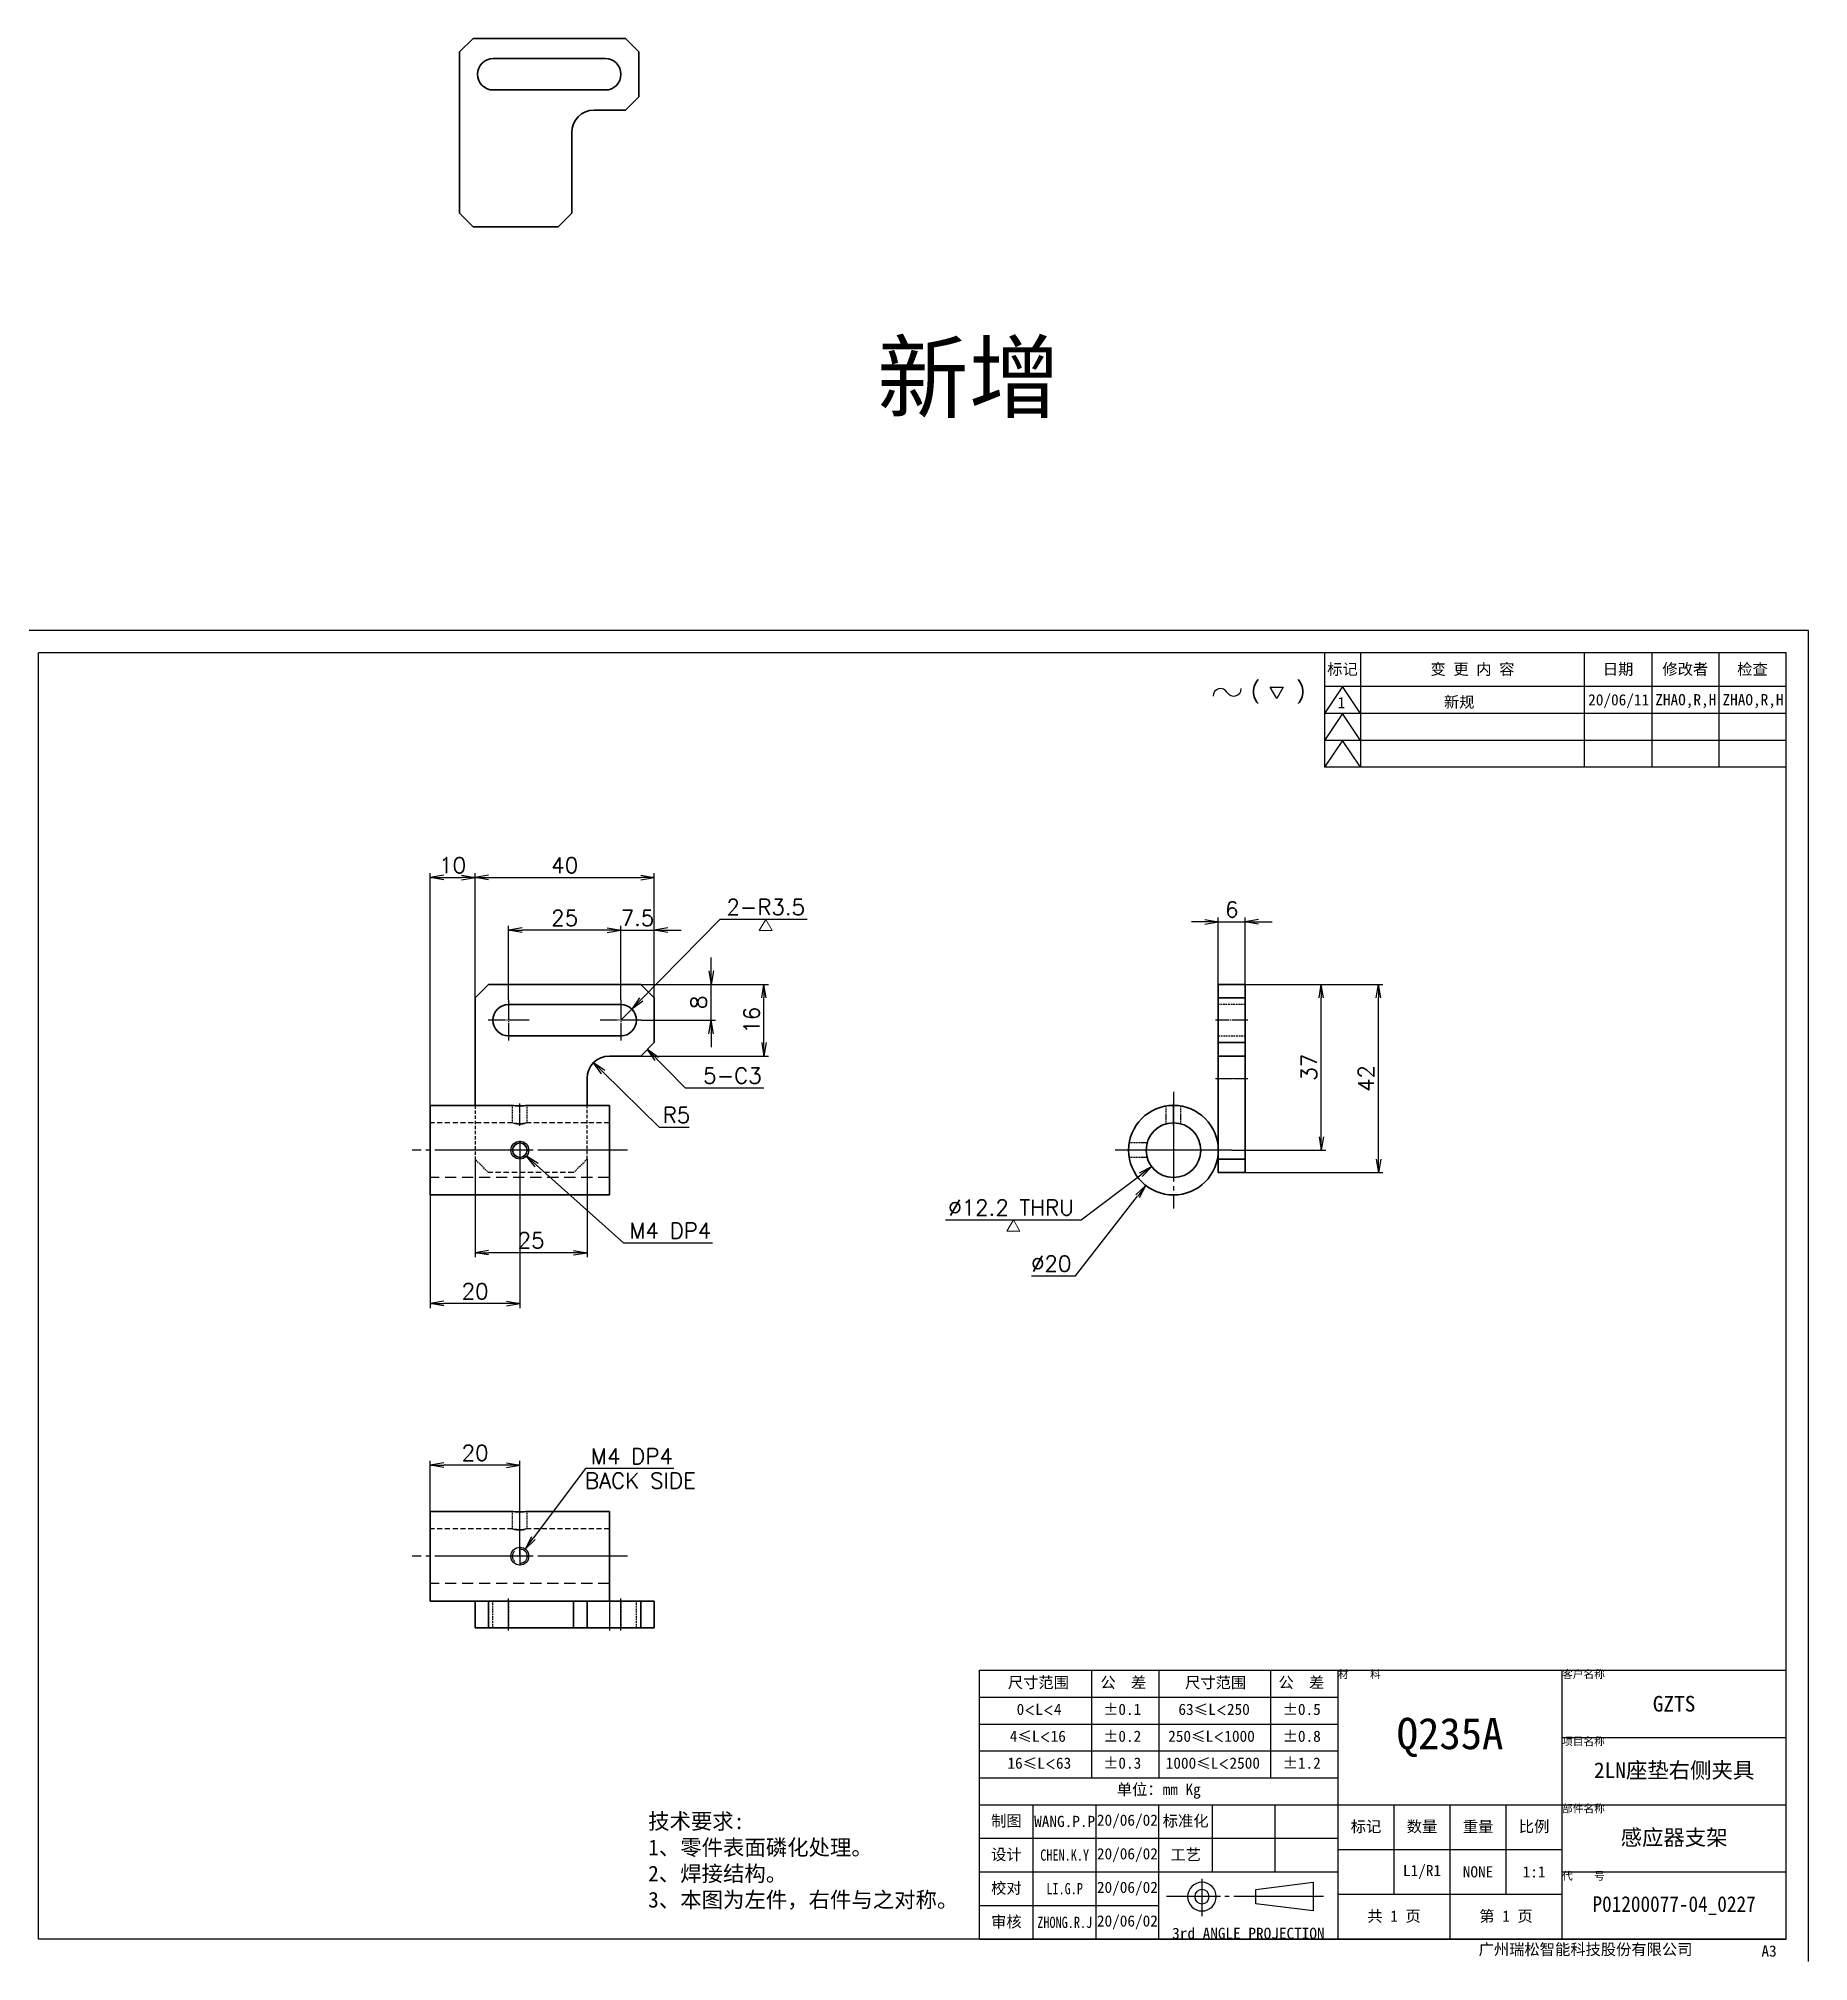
# Model space of a CAD drawing. Header units: millimetres. Extents: x 211185 to 278544, y -66649 to -45228.
# Drawn here: x 211209.7 to 211604.7, y -45757.1 to -45327.9 of the extents above; entities that cross this region are included whole.
import ezdxf
from ezdxf.enums import TextEntityAlignment as Align

# ---------------------------------------------------------------- set-up
doc = ezdxf.new("R2010")
doc.units = ezdxf.units.MM
doc.linetypes.add('CENTER-HOKUTO', pattern=[23, 20, -1, 1, -1])
doc.linetypes.add('HIDDEN-HOKUTO', pattern=[3.8, 2.5, -1.3])
for name, color, linetype in [('AM_7', 2, 'CENTER-HOKUTO'), ('AM_HID', 1, 'HIDDEN-HOKUTO'), ('title_frame', 7, 'Continuous'), ('word_dim', 253, 'Continuous')]:
    doc.layers.add(name, color=color, linetype=linetype)
for name, color, linetype, lineweight in [('AM_VIS', 7, 'Continuous', 30), ('DIM', 3, 'Continuous', 20), ('SOLID LINE', 7, 'Continuous', 30), ('标注线', 3, 'Continuous', 18)]:
    doc.layers.add(name, color=color, linetype=linetype, lineweight=lineweight)
doc.styles.add('DIM', font='txt.shx', dxfattribs={"width": 0.8, "bigfont": 'bigfont.shx'})
doc.styles.get("Standard").update_dxf_attribs({"font": 'romans.shx', "bigfont": 'bigfont.shx'})
doc.dimstyles.new('RS 1-1', dxfattribs={"dimtxt": 3.5, "dimasz": 3, "dimexe": 1, "dimexo": 0, "dimgap": 1, "dimtad": 3, "dimzin": 9, "dimdsep": 46, "dimtxsty": 'Standard', "dimblk1": 'OPEN', "dimblk2": 'OPEN', "dimsah": 1, "dimcen": 0, "dimclrd": 256, "dimclre": 256, "dimclrt": 3, "dimadec": 0, "dimazin": 2, "dimtm": 1e-09, "dimtfac": 1, "dimtmove": 0, "dimatfit": 3, "dimfxl": 0, "dimtolj": 1, "dimarcsym": 0})
doc.dimstyles.new('RS 1-1$3', dxfattribs={"dimtxt": 3.5, "dimasz": 3, "dimexe": 1, "dimexo": 0, "dimgap": 1, "dimtad": 3, "dimtih": 1, "dimtoh": 1, "dimdsep": 46, "dimtxsty": 'Standard', "dimblk1": 'OPEN', "dimblk2": 'OPEN', "dimsah": 1, "dimcen": 0, "dimclrd": 256, "dimclre": 256, "dimclrt": 3, "dimazin": 2, "dimtm": 1e-09, "dimtfac": 1, "dimtofl": 0, "dimtmove": 0, "dimatfit": 3, "dimldrblk": 'OPEN', "dimfxl": 0, "dimtolj": 1, "dimlwd": 25, "dimlwe": 25, "dimarcsym": 0})
doc.dimstyles.new('RS 1-1$4', dxfattribs={"dimtxt": 3.5, "dimasz": 3, "dimexe": 1, "dimexo": 0, "dimgap": 1, "dimtad": 3, "dimtoh": 1, "dimzin": 9, "dimdsep": 46, "dimtxsty": 'Standard', "dimblk1": 'OPEN', "dimblk2": 'OPEN', "dimsah": 1, "dimcen": 0, "dimclrd": 256, "dimclre": 256, "dimclrt": 3, "dimadec": 0, "dimazin": 2, "dimtm": 1e-09, "dimtfac": 1, "dimtmove": 0, "dimatfit": 3, "dimfxl": 0, "dimtolj": 1, "dimarcsym": 0})
doc.dimstyles.new('RS 1-1$7', dxfattribs={"dimtxt": 3.5, "dimasz": 3, "dimexe": 1, "dimexo": 0, "dimgap": 1, "dimtad": 3, "dimzin": 9, "dimdsep": 46, "dimtxsty": 'Standard', "dimblk1": 'OPEN', "dimblk2": 'OPEN', "dimsah": 1, "dimcen": 0, "dimclrd": 256, "dimclre": 256, "dimclrt": 3, "dimadec": 0, "dimazin": 2, "dimtfac": 1, "dimtmove": 0, "dimatfit": 3, "dimldrblk": 'OPEN', "dimfxl": 0, "dimtolj": 1, "dimtzin": 0, "dimarcsym": 0})

msp = doc.modelspace()

# ---------------------------------------------------------------- texts
at = {"layer": 'SOLID LINE', "ltscale": 0.5}
for s, insert, char_height, width, attachment_point in [('\\pt90;{\\fSimHei|b0|i0|c134|p2;\\C6;新增}', (211417.298, -45404.354), 15, 115.62832, 5), ('\\pt15;{\\fSimHei|b0|i0|c134|p2;\\C3;标记}', (211500.724, -45468.816), 2.5, 8, 5), ('\\pt15;{\\fSimHei|b0|i0|c134|p2;\\C3;变 更 内 容}', (211529.724, -45468.816), 2.5, 50, 5), ('\\pt15;{\\fSimHei|b0|i0|c134|p2;\\C3;日期}', (211562.224, -45468.816), 2.5, 15, 5), ('\\pt15;{\\fSimHei|b0|i0|c134|p2;\\C3;修改者}', (211577.224, -45468.816), 2.5, 15, 5), ('\\pt15;{\\fSimHei|b0|i0|c134|p2;\\C3;检查}', (211592.224, -45468.816), 2.5, 15, 5), ('\\pt15;{\\fSimHei|b0|i0|c134|p49;\\C3;新规}', (211526.763, -45476.144), 2.5, 19.3395, 5), ('\\pt15;{\\fSimHei|b0|i0|c134|p49;\\C3;20/06/11}', (211562.355, -45475.817), 2.5, 14, 5), ('\\pt15;{\\fSimHei|b0|i0|c134|p49;\\C3;ZHAO,R,H}', (211577.333, -45475.817), 2.5, 14, 5), ('\\pt15;{\\fSimHei|b0|i0|c134|p49;\\C3;ZHAO,R,H}', (211592.333, -45475.817), 2.5, 14, 5), ('\\pt15;{\\fSimHei|b0|i0|c134|p49;\\C3;1}', (211500.482, -45476.144), 2.5, 12.5, 5), ('\\pt15;{\\fSimHei|b0|i0|c134|p2;\\C3;尺寸范围}', (211426.044, -45693.537), 2.5, 45.30152, 1), ('\\pt15;{\\fSimHei|b0|i0|c134|p2;\\C3;公  差}', (211446.697, -45693.537), 2.5, 45.30152, 1), ('\\pt15;{\\fSimHei|b0|i0|c134|p2;\\C3;尺寸范围}', (211465.591, -45693.537), 2.5, 45.30152, 1), ('\\pt15;{\\fSimHei|b0|i0|c134|p2;\\C3;公  差}', (211486.43, -45693.537), 2.5, 45.30152, 1), ('{\\fSimHei|b0|i0|c134|p2;\\C3;材    料}', (211499.724, -45692.066), 1.75, 50, 1), ('\\pt10.5;{\\fSimHei|b0|i0|c134|p2;\\C3;客户名称}', (211549.724, -45692.066), 1.75, 50, 1), ('\\pt15;{\\fSimHei|b0|i0|c134|p2;\\C3;0\\Fromans,bigfont|c134;\\H0.9583x;<\\fSimHei|b0|i0|c134|p2;\\H1.044x;L\\Fromans,bigfont|c134;\\H0.9583x;<\\fSimHei|b0|i0|c134|p2;\\H1.044x;4}', (211428.004, -45699.537), 2.5, 45.30152, 1), ('\\pt15;{\\fSimHei|b0|i0|c134|p2;\\C3;%%P0.1}', (211447.306, -45699.537), 2.5, 45.30152, 1), ('\\pt15;{\\fSimHei|b0|i0|c134|p2;\\C3;63\\H0.9583x;≤\\H1.044x;L\\Fromans,bigfont|c134;\\H0.9579x;<\\fSimHei|b0|i0|c134|p2;\\H1.044x;250}', (211464.107, -45699.537), 2.5, 45.30152, 1), ('\\pt15;{\\fSimHei|b0|i0|c134|p2;\\C3;%%P0.5}', (211487.376, -45699.537), 2.5, 45.30152, 1), ('{\\fSimHei|b0|i0|c134|p2;\\C3;GZTS}', (211574.724, -45699.566), 3.5, 50, 5), ('\\pt15;{\\fSimHei|b0|i0|c134|p2;\\C3;4\\H0.9583x;≤\\H1.043x;L\\Fromans,bigfont|c134;\\H0.9588x;<\\fSimHei|b0|i0|c134|p2;\\H1.043x;16}', (211426.47, -45705.537), 2.5, 45.30152, 1), ('\\pt15;{\\fSimHei|b0|i0|c134|p2;\\C3;%%P0.2}', (211447.306, -45705.537), 2.5, 45.30152, 1), ('\\pt15;{\\fSimHei|b0|i0|c134|p2;\\C3;250\\H0.9583x;≤\\H1.044x;L\\Fromans,bigfont|c134;\\H0.9579x;<\\fSimHei|b0|i0|c134|p2;\\H1.044x;1000}', (211461.825, -45705.537), 2.5, 45.30152, 1), ('\\pt15;{\\fSimHei|b0|i0|c134|p2;\\C3;%%P0.8}', (211487.376, -45705.537), 2.5, 45.30152, 1), ('\\pt42;{\\fSimHei|b0|i0|c134|p2;\\C3;Q235A}', (211524.724, -45707.066), 7, 50, 5), ('\\pt10.5;{\\fSimHei|b0|i0|c134|p2;\\C3;项目名称}', (211549.724, -45707.066), 1.75, 50, 1), ('\\pt15;{\\fSimHei|b0|i0|c134|p2;\\C3;16\\H0.9583x;≤\\H1.044x;L\\Fromans,bigfont|c134;\\H0.9579x;<\\fSimHei|b0|i0|c134|p2;\\H1.044x;63}', (211425.955, -45711.537), 2.5, 45.30152, 1), ('\\pt15;{\\fSimHei|b0|i0|c134|p2;\\C3;%%P0.3}', (211447.306, -45711.537), 2.5, 45.30152, 1), ('\\pt15;{\\fSimHei|b0|i0|c134|p2;\\C3;%%P1.2}', (211487.376, -45711.537), 2.5, 45.30152, 1), ('{\\fSimSun|b1|i0|c134|p2;\\C3;2LN座垫右侧夹具}', (211574.724, -45714.566), 3.5, 50, 5), ('\\pt15;{\\fSimHei|b0|i0|c134|p2;\\C3;单位：mm Kg}', (211459.724, -45719.066), 2.5, 80, 5), ('\\pt10.5;{\\fSimHei|b0|i0|c134|p2;\\C3;部件名称}', (211549.724, -45722.066), 1.75, 50, 1), ('\\pt21;{\\fSimHei|b0|i0|c134|p2;\\C3;技术要求:\\P1、零件表面磷化处理。\\P2、焊接结构。\\P3、本图为左件，右件与之对称。     }', (211345.78, -45724.012), 3.5, 84.39008, 1), ('\\pt15;{\\fSimHei|b0|i0|c134|p2;\\C3;制图}', (211425.724, -45725.816), 2.5, 12, 5), ('{\\fSimHei|b0|i0|c134|p2;\\C3;WANG.P.P}', (211438.724, -45725.816), 2.5, 14, 5), ('\\pt15;{\\fSimHei|b0|i0|c134|p2;\\C3;20/06/02}', (211452.724, -45725.816), 2.5, 14, 5), ('\\pt15;{\\fSimHei|b0|i0|c134|p2;\\C3;标准化}', (211465.724, -45725.816), 2.5, 12, 5), ('\\pt15;{\\fSimHei|b0|i0|c134|p2;\\C3;标记}', (211505.974, -45727.066), 2.5, 12.5, 5), ('\\pt15;{\\fSimHei|b0|i0|c134|p2;\\C3;数量}', (211518.474, -45727.066), 2.5, 12.5, 5), ('\\pt15;{\\fSimHei|b0|i0|c134|p2;\\C3;重量}', (211530.974, -45727.066), 2.5, 12.5, 5), ('\\pt15;{\\fSimHei|b0|i0|c134|p2;\\C3;比例}', (211543.474, -45727.066), 2.5, 12.5, 5), ('{\\fSimHei|b0|i0|c134|p2;\\C3;感应器支架}', (211574.724, -45729.566), 3.5, 50, 5), ('\\pt15;{\\fSimHei|b0|i0|c134|p2;\\C3;设计}', (211425.724, -45733.316), 2.5, 12, 5), ('\\pt15;{\\fSimHei|b0|i0|c134|p2;\\C3;20/06/02}', (211452.724, -45733.316), 2.5, 14, 5), ('\\pt15;{\\fSimHei|b0|i0|c134|p2;\\C3;工艺}', (211465.724, -45733.316), 2.5, 12, 5), ('{\\fSimHei|b0|i0|c134|p2;\\W0.8;\\C3;CHEN.K.Y}', (211438.724, -45733.316), 2.5, 14, 5), ('\\pt15;{\\fSimHei|b0|i0|c134|p2;\\C3;L1/R1}', (211518.474, -45737.066), 2.5, 12.5, 5), ('\\pt15;{\\fSimHei|b0|i0|c134|p2;\\C3;NONE}', (211530.974, -45737.066), 2.5, 12.5, 5), ('\\pt15;{\\fSimHei|b0|i0|c134|p2;\\C3;1:1}', (211543.474, -45737.066), 2.5, 12.5, 5), ('\\pt15;{\\fSimHei|b0|i0|c134|p2;\\C3;校对}', (211425.724, -45740.816), 2.5, 12, 5), ('{\\fSimHei|b0|i0|c134|p2;\\W0.8;\\C3;LI.G.P}', (211438.724, -45740.816), 2.5, 14, 5), ('\\pt15;{\\fSimHei|b0|i0|c134|p2;\\C3;20/06/02}', (211452.724, -45740.816), 2.5, 14, 5), ('\\pt10.5;{\\fSimHei|b0|i0|c134|p2;\\C3;代    号}', (211549.724, -45737.066), 1.75, 50, 1), ('{\\fSimHei|b0|i0|c134|p2;\\W0.9;\\C3;P01200077-04_0227}', (211574.724, -45744.566), 3.5, 50, 5), ('\\pt15;{\\fSimHei|b0|i0|c134|p2;\\C3;审核}', (211425.724, -45748.316), 2.5, 12, 5), ('{\\fSimHei|b0|i0|c134|p2;\\W0.8;\\C3;ZHONG.R.J}', (211438.737, -45748.34), 2.5, 14, 5), ('\\pt15;{\\fSimHei|b0|i0|c134|p2;\\C3;20/06/02}', (211452.724, -45748.316), 2.5, 14, 5), ('\\pt15;{\\fSimHei|b0|i0|c134|p2;\\C3;共 1 页}', (211512.224, -45747.066), 2.5, 25, 5), ('\\pt15;{\\fSimHei|b0|i0|c134|p2;\\C3;第 1 页}', (211537.224, -45747.066), 2.5, 25, 5), ('{\\fSimHei|b0|i0|c134|p2;\\C3;3rd ANGLE PROJECTION}', (211479.724, -45752.066), 2.5, 40, 8), ('\\pt15;{\\fSimHei|b0|i0|c134|p2;\\C3;广州瑞松智能科技股份有限公司}', (211531.092, -45753.101), 2.5, 78.56181, 1), ('\\pt15;{\\fSimHei|b0|i0|c134|p2;\\C3;A3}', (211594.212, -45753.463), 2.5, 78.56181, 1)]:
    msp.add_mtext(s, dxfattribs=dict(at, insert=insert, char_height=char_height, width=width, attachment_point=attachment_point))
at = {"layer": 'SOLID LINE', "ltscale": 0.5, "insert": (211461.276, -45711.537), "char_height": 2.5, "width": 45.30152, "attachment_point": 1, "line_spacing_factor": 0.72}
msp.add_mtext('\\pt15;{\\fSimHei|b0|i0|c134|p2;\\C3;1000\\H0.9583x;≤\\H1.044x;L\\Fromans,bigfont|c134;\\H0.9579x;<\\fSimHei|b0|i0|c134|p2;\\H1.044x;2500}', dxfattribs=at)
at = {"layer": 'word_dim', "color": 3, "ltscale": 5, "char_height": 3.5, "attachment_point": 7}
for s, insert in [('{\\Fromans,bigfont|c134;5-C3}', (211358.071, -45561.138)), ('{\\Fromans,bigfont|c134;BACK SIDE}', (211331.666, -45651.517))]:
    msp.add_mtext(s, dxfattribs=dict(at, insert=insert))

# ---------------------------------------------------------------- blocks, each defined once
blk = doc.blocks.new('shiage0')
at = {"layer": 'word_dim', "color": 3, "linetype": 'Continuous'}
for centre, start, end in [((1.69, 0), 30, 180), ((4.61, 1.69), 210, 0)]:
    blk.add_arc(centre, 1.69, start, end, dxfattribs=at)
blk = doc.blocks.new('12')
at = {"layer": 'title_frame', "color": 3, "linetype": 'Continuous'}
blk.add_lwpolyline([(20.46, 3.03), (19.01, 5.53), (21.9, 5.53)], close=True, dxfattribs=at)
blk.add_blockref('shiage0', (6.23, 3.56), dxfattribs=at)
blk.add_text('(   )', height=3.5, dxfattribs=at).set_placement((14.64, 3.08))
blk = doc.blocks.new('_Open')
at = {"color": 0, "lineweight": -2}
for p, q in [((-1, 0.17), (0, 0)), ((-1, -0.17), (0, 0)), ((0, 0), (-1, 0))]:
    blk.add_line(p, q, dxfattribs=at)
blk = doc.blocks.new('*D652')
at = {"layer": 'DEFPOINTS', "color": 0, "ltscale": 5, "transparency": 16777216}
for p in [(211347.15, -45515.18), (211307.15, -45542.02), (211347.15, -45542.02)]:
    blk.add_point(p, dxfattribs=at)
at = {"layer": 'word_dim', "lineweight": -2, "ltscale": 5, "transparency": 16777216}
for p, q in [((211307.15, -45542.02), (211307.15, -45514.18)), ((211310.15, -45515.18), (211344.15, -45515.18)), ((211347.15, -45542.02), (211347.15, -45514.18))]:
    blk.add_line(p, q, dxfattribs=at)
at = {"layer": 'word_dim', "lineweight": -2, "ltscale": 5, "transparency": 16777216, "xscale": 3, "yscale": 3, "zscale": 3, "rotation": 180}
blk.add_blockref('_Open', (211307.15, -45515.18), dxfattribs=at)
at = {"layer": 'word_dim', "lineweight": -2, "ltscale": 5, "transparency": 16777216, "xscale": 3, "yscale": 3, "zscale": 3}
blk.add_blockref('_Open', (211347.15, -45515.18), dxfattribs=at)
at = {"layer": 'word_dim', "color": 3, "ltscale": 5, "transparency": 16777216, "insert": (211327.15, -45512.43), "char_height": 3.5, "attachment_point": 5}
blk.add_mtext('\\A1;40', dxfattribs=at)
blk = doc.blocks.new('*D653')
at = {"layer": 'DEFPOINTS', "color": 0, "ltscale": 5, "transparency": 16777216}
for p in [(211307.15, -45578.02), (211332.15, -45578.02), (211307.15, -45598.89)]:
    blk.add_point(p, dxfattribs=at)
at = {"layer": 'word_dim', "lineweight": -2, "ltscale": 5, "transparency": 16777216}
for p, q in [((211307.15, -45578.02), (211307.15, -45599.89)), ((211332.15, -45578.02), (211332.15, -45599.89)), ((211329.15, -45598.89), (211310.15, -45598.89))]:
    blk.add_line(p, q, dxfattribs=at)
at = {"layer": 'word_dim', "lineweight": -2, "ltscale": 5, "transparency": 16777216, "xscale": 3, "yscale": 3, "zscale": 3, "rotation": 180}
blk.add_blockref('_Open', (211307.15, -45598.89), dxfattribs=at)
at = {"layer": 'word_dim', "lineweight": -2, "ltscale": 5, "transparency": 16777216, "xscale": 3, "yscale": 3, "zscale": 3}
blk.add_blockref('_Open', (211332.15, -45598.89), dxfattribs=at)
at = {"layer": 'word_dim', "color": 3, "ltscale": 5, "transparency": 16777216, "insert": (211319.65, -45596.14), "char_height": 3.5, "attachment_point": 5}
blk.add_mtext('\\A1;25', dxfattribs=at)
blk = doc.blocks.new('*D654')
at = {"layer": 'DEFPOINTS', "color": 0, "ltscale": 5, "transparency": 16777216}
for p in [(211344.15, -45539.02), (211371.62, -45539.02), (211344.15, -45555.02)]:
    blk.add_point(p, dxfattribs=at)
at = {"layer": 'word_dim', "lineweight": -2, "ltscale": 5, "transparency": 16777216}
for p, q in [((211344.15, -45539.02), (211372.62, -45539.02)), ((211371.62, -45552.02), (211371.62, -45542.02)), ((211344.15, -45555.02), (211372.62, -45555.02))]:
    blk.add_line(p, q, dxfattribs=at)
at = {"layer": 'word_dim', "lineweight": -2, "ltscale": 5, "transparency": 16777216, "xscale": 3, "yscale": 3, "zscale": 3}
for p, rotation in [((211371.62, -45539.02), 90), ((211371.62, -45555.02), 270)]:
    blk.add_blockref('_Open', p, dxfattribs=dict(at, rotation=rotation))
at = {"layer": 'word_dim', "color": 3, "ltscale": 5, "transparency": 16777216, "insert": (211368.87, -45547.02), "char_height": 3.5, "attachment_point": 5, "rotation": 90}
blk.add_mtext('\\A1;16', dxfattribs=at)
blk = doc.blocks.new('*D655')
at = {"layer": 'DEFPOINTS', "color": 0, "ltscale": 5, "transparency": 16777216}
for p in [(211307.15, -45515.18), (211307.15, -45542.02), (211297.15, -45566.02)]:
    blk.add_point(p, dxfattribs=at)
at = {"layer": 'word_dim', "lineweight": -2, "ltscale": 5, "transparency": 16777216}
for p, q in [((211297.15, -45566.02), (211297.15, -45514.18)), ((211300.15, -45515.18), (211304.15, -45515.18)), ((211307.15, -45542.02), (211307.15, -45514.18))]:
    blk.add_line(p, q, dxfattribs=at)
at = {"layer": 'word_dim', "lineweight": -2, "ltscale": 5, "transparency": 16777216, "xscale": 3, "yscale": 3, "zscale": 3, "rotation": 180}
blk.add_blockref('_Open', (211297.15, -45515.18), dxfattribs=at)
at = {"layer": 'word_dim', "lineweight": -2, "ltscale": 5, "transparency": 16777216, "xscale": 3, "yscale": 3, "zscale": 3}
blk.add_blockref('_Open', (211307.15, -45515.18), dxfattribs=at)
at = {"layer": 'word_dim', "color": 3, "ltscale": 5, "transparency": 16777216, "insert": (211302.15, -45512.43), "char_height": 3.5, "attachment_point": 5}
blk.add_mtext('\\A1;10', dxfattribs=at)
blk = doc.blocks.new('*D656')
at = {"layer": 'DEFPOINTS', "color": 0, "ltscale": 5, "transparency": 16777216}
for p in [(211333.58, -45556.52), (211337.15, -45560.02)]:
    blk.add_point(p, dxfattribs=at)
at = {"layer": 'word_dim', "lineweight": -2, "ltscale": 5, "transparency": 16777216}
for p, q in [((211348.28, -45570.92), (211335.72, -45558.62)), ((211354.95, -45570.92), (211348.28, -45570.92))]:
    blk.add_line(p, q, dxfattribs=at)
at = {"layer": 'word_dim', "lineweight": -2, "ltscale": 5, "transparency": 16777216, "xscale": 3, "yscale": 3, "zscale": 3, "rotation": 135.5819165391825}
blk.add_blockref('_Open', (211333.58, -45556.52), dxfattribs=at)
at = {"layer": 'word_dim', "color": 3, "ltscale": 5, "transparency": 16777216, "insert": (211352.11, -45568.17), "char_height": 3.5, "attachment_point": 5}
blk.add_mtext('\\A1;R5', dxfattribs=at)
blk = doc.blocks.new('*D657')
at = {"layer": 'DEFPOINTS', "color": 0, "ltscale": 5, "transparency": 16777216}
for p in [(211479, -45525.07), (211473, -45539.02), (211479, -45539.02)]:
    blk.add_point(p, dxfattribs=at)
at = {"layer": 'word_dim', "lineweight": -2, "ltscale": 5, "transparency": 16777216}
for p, q in [((211470, -45525.07), (211467, -45525.07)), ((211473, -45539.02), (211473, -45524.07)), ((211473, -45525.07), (211479, -45525.07)), ((211479, -45539.02), (211479, -45524.07)), ((211482, -45525.07), (211485, -45525.07))]:
    blk.add_line(p, q, dxfattribs=at)
at = {"layer": 'word_dim', "lineweight": -2, "ltscale": 5, "transparency": 16777216, "xscale": 3, "yscale": 3, "zscale": 3}
blk.add_blockref('_Open', (211473, -45525.07), dxfattribs=at)
at = {"layer": 'word_dim', "lineweight": -2, "ltscale": 5, "transparency": 16777216, "xscale": 3, "yscale": 3, "zscale": 3, "rotation": 180}
blk.add_blockref('_Open', (211479, -45525.07), dxfattribs=at)
at = {"layer": 'word_dim', "color": 3, "ltscale": 5, "transparency": 16777216, "insert": (211476, -45522.32), "char_height": 3.5, "attachment_point": 5}
blk.add_mtext('\\A1;6', dxfattribs=at)
blk = doc.blocks.new('*D658')
at = {"layer": 'DEFPOINTS', "color": 0, "ltscale": 5, "transparency": 16777216}
for p in [(211479, -45539.02), (211496, -45539.02), (211476, -45576.02)]:
    blk.add_point(p, dxfattribs=at)
at = {"layer": 'word_dim', "lineweight": -2, "ltscale": 5, "transparency": 16777216}
for p, q in [((211479, -45539.02), (211497, -45539.02)), ((211496, -45573.02), (211496, -45542.02)), ((211476, -45576.02), (211497, -45576.02))]:
    blk.add_line(p, q, dxfattribs=at)
at = {"layer": 'word_dim', "lineweight": -2, "ltscale": 5, "transparency": 16777216, "xscale": 3, "yscale": 3, "zscale": 3}
for p, rotation in [((211496, -45539.02), 90), ((211496, -45576.02), 270)]:
    blk.add_blockref('_Open', p, dxfattribs=dict(at, rotation=rotation))
at = {"layer": 'word_dim', "color": 3, "ltscale": 5, "transparency": 16777216, "insert": (211493.25, -45557.52), "char_height": 3.5, "attachment_point": 5, "rotation": 90}
blk.add_mtext('\\A1;37', dxfattribs=at)
blk = doc.blocks.new('*D659')
at = {"layer": 'DEFPOINTS', "color": 0, "ltscale": 5, "transparency": 16777216}
for p in [(211467.87, -45572.34), (211458.14, -45579.69)]:
    blk.add_point(p, dxfattribs=at)
at = {"layer": 'word_dim', "lineweight": 25, "ltscale": 5, "transparency": 16777216}
for p, q in [((211442.42, -45591.57), (211455.74, -45581.5)), ((211412.15, -45591.57), (211442.42, -45591.57))]:
    blk.add_line(p, q, dxfattribs=at)
at = {"layer": 'word_dim', "lineweight": 25, "ltscale": 5, "transparency": 16777216, "xscale": 3, "yscale": 3, "zscale": 3, "rotation": 37.06889298078979}
blk.add_blockref('_Open', (211458.14, -45579.69), dxfattribs=at)
at = {"layer": 'word_dim', "color": 3, "ltscale": 5, "transparency": 16777216, "insert": (211426.78, -45588.82), "char_height": 3.5, "attachment_point": 5}
blk.add_mtext('\\A1;∅12.2{\\Fromans,bigfont|c134; THRU}', dxfattribs=at)
blk = doc.blocks.new('FINISHER_1')
at = {"layer": 'DIM'}
for p, q in [((0, 0), (-1.44, 2.5)), ((-1.44, 2.5), (1.44, 2.5)), ((1.44, 2.5), (0, 0))]:
    blk.add_line(p, q, dxfattribs=at)
blk = doc.blocks.new('*D660')
at = {"layer": 'DEFPOINTS', "color": 0, "ltscale": 5, "transparency": 16777216}
for p in [(211469.15, -45568.13), (211456.86, -45583.9)]:
    blk.add_point(p, dxfattribs=at)
at = {"layer": 'word_dim', "lineweight": 25, "ltscale": 5, "transparency": 16777216}
for p, q in [((211441.14, -45604.08), (211455.01, -45586.27)), ((211431.31, -45604.08), (211441.14, -45604.08))]:
    blk.add_line(p, q, dxfattribs=at)
at = {"layer": 'word_dim', "lineweight": 25, "ltscale": 5, "transparency": 16777216, "xscale": 3, "yscale": 3, "zscale": 3, "rotation": 52.08254261076427}
blk.add_blockref('_Open', (211456.86, -45583.9), dxfattribs=at)
at = {"layer": 'word_dim', "color": 3, "ltscale": 5, "transparency": 16777216, "insert": (211435.72, -45601.33), "char_height": 3.5, "attachment_point": 5}
blk.add_mtext('\\A1;∅20', dxfattribs=at)
blk = doc.blocks.new('*D661')
at = {"layer": 'DEFPOINTS', "color": 0, "ltscale": 5, "transparency": 16777216}
for p in [(211297.15, -45646.31), (211297.15, -45656.62), (211317.15, -45666.62)]:
    blk.add_point(p, dxfattribs=at)
at = {"layer": 'word_dim', "lineweight": -2, "ltscale": 5, "transparency": 16777216}
for p, q in [((211297.15, -45656.62), (211297.15, -45645.31)), ((211317.15, -45666.62), (211317.15, -45645.31)), ((211314.15, -45646.31), (211300.15, -45646.31))]:
    blk.add_line(p, q, dxfattribs=at)
at = {"layer": 'word_dim', "lineweight": -2, "ltscale": 5, "transparency": 16777216, "xscale": 3, "yscale": 3, "zscale": 3, "rotation": 180}
blk.add_blockref('_Open', (211297.15, -45646.31), dxfattribs=at)
at = {"layer": 'word_dim', "lineweight": -2, "ltscale": 5, "transparency": 16777216, "xscale": 3, "yscale": 3, "zscale": 3}
blk.add_blockref('_Open', (211317.15, -45646.31), dxfattribs=at)
at = {"layer": 'word_dim', "color": 3, "ltscale": 5, "transparency": 16777216, "insert": (211307.15, -45643.56), "char_height": 3.5, "attachment_point": 5}
blk.add_mtext('\\A1;20', dxfattribs=at)
blk = doc.blocks.new('*D662')
at = {"layer": 'DEFPOINTS', "color": 0, "ltscale": 5, "transparency": 16777216}
for p in [(211318.35, -45665.02), (211315.95, -45668.22)]:
    blk.add_point(p, dxfattribs=at)
at = {"layer": 'word_dim', "lineweight": 25, "ltscale": 5, "transparency": 16777216}
for p, q in [((211331.77, -45647.05), (211320.14, -45662.61)), ((211351.54, -45647.05), (211331.77, -45647.05))]:
    blk.add_line(p, q, dxfattribs=at)
at = {"layer": 'word_dim', "lineweight": 25, "ltscale": 5, "transparency": 16777216, "xscale": 3, "yscale": 3, "zscale": 3, "rotation": 233.2365035237544}
blk.add_blockref('_Open', (211318.35, -45665.02), dxfattribs=at)
at = {"layer": 'word_dim', "color": 3, "ltscale": 5, "transparency": 16777216, "insert": (211342.15, -45644.3), "char_height": 3.5, "attachment_point": 5}
blk.add_mtext('\\A1;M4{\\Fromans,bigfont|c134; DP4}', dxfattribs=at)
blk = doc.blocks.new('*D663')
at = {"layer": 'DEFPOINTS', "color": 0, "ltscale": 5, "transparency": 16777216}
for p in [(211479, -45539.02), (211508.74, -45539.02), (211479, -45581.02)]:
    blk.add_point(p, dxfattribs=at)
at = {"layer": 'word_dim', "lineweight": -2, "ltscale": 5, "transparency": 16777216}
for p, q in [((211479, -45539.02), (211509.74, -45539.02)), ((211508.74, -45578.02), (211508.74, -45542.02)), ((211479, -45581.02), (211509.74, -45581.02))]:
    blk.add_line(p, q, dxfattribs=at)
at = {"layer": 'word_dim', "lineweight": -2, "ltscale": 5, "transparency": 16777216, "xscale": 3, "yscale": 3, "zscale": 3}
for p, rotation in [((211508.74, -45539.02), 90), ((211508.74, -45581.02), 270)]:
    blk.add_blockref('_Open', p, dxfattribs=dict(at, rotation=rotation))
at = {"layer": 'word_dim', "color": 3, "ltscale": 5, "transparency": 16777216, "insert": (211505.99, -45560.02), "char_height": 3.5, "attachment_point": 5, "rotation": 90}
blk.add_mtext('\\A1;42', dxfattribs=at)
blk = doc.blocks.new('*D664')
at = {"layer": 'DEFPOINTS', "color": 0, "ltscale": 5, "transparency": 16777216}
for p in [(211347.15, -45526.94), (211339.65, -45542.47), (211347.15, -45542.47)]:
    blk.add_point(p, dxfattribs=at)
at = {"layer": 'word_dim', "lineweight": -2, "ltscale": 5, "transparency": 16777216}
for p, q in [((211336.65, -45526.94), (211333.65, -45526.94)), ((211339.65, -45542.47), (211339.65, -45525.94)), ((211339.65, -45526.94), (211347.15, -45526.94)), ((211347.15, -45542.47), (211347.15, -45525.94)), ((211350.15, -45526.94), (211353.15, -45526.94))]:
    blk.add_line(p, q, dxfattribs=at)
at = {"layer": 'word_dim', "lineweight": -2, "ltscale": 5, "transparency": 16777216, "xscale": 3, "yscale": 3, "zscale": 3}
blk.add_blockref('_Open', (211339.65, -45526.94), dxfattribs=at)
at = {"layer": 'word_dim', "lineweight": -2, "ltscale": 5, "transparency": 16777216, "xscale": 3, "yscale": 3, "zscale": 3, "rotation": 180}
blk.add_blockref('_Open', (211347.15, -45526.94), dxfattribs=at)
at = {"layer": 'word_dim', "color": 3, "ltscale": 5, "transparency": 16777216, "insert": (211343.4, -45524.19), "char_height": 3.5, "attachment_point": 5}
blk.add_mtext('\\A1;7.5', dxfattribs=at)
blk = doc.blocks.new('*D665')
at = {"layer": 'DEFPOINTS', "color": 0, "ltscale": 5, "transparency": 16777216}
for p in [(211314.65, -45526.94), (211314.65, -45542.47), (211339.65, -45542.47)]:
    blk.add_point(p, dxfattribs=at)
at = {"layer": 'word_dim', "lineweight": -2, "ltscale": 5, "transparency": 16777216}
for p, q in [((211314.65, -45542.47), (211314.65, -45525.94)), ((211336.65, -45526.94), (211317.65, -45526.94)), ((211339.65, -45542.47), (211339.65, -45525.94))]:
    blk.add_line(p, q, dxfattribs=at)
at = {"layer": 'word_dim', "lineweight": -2, "ltscale": 5, "transparency": 16777216, "xscale": 3, "yscale": 3, "zscale": 3, "rotation": 180}
blk.add_blockref('_Open', (211314.65, -45526.94), dxfattribs=at)
at = {"layer": 'word_dim', "lineweight": -2, "ltscale": 5, "transparency": 16777216, "xscale": 3, "yscale": 3, "zscale": 3}
blk.add_blockref('_Open', (211339.65, -45526.94), dxfattribs=at)
at = {"layer": 'word_dim', "color": 3, "ltscale": 5, "transparency": 16777216, "insert": (211327.15, -45524.19), "char_height": 3.5, "attachment_point": 5}
blk.add_mtext('\\A1;25', dxfattribs=at)
blk = doc.blocks.new('*D666')
at = {"layer": 'DEFPOINTS', "color": 0, "ltscale": 5, "transparency": 16777216}
for p in [(211344.15, -45539.02), (211359.83, -45539.02), (211344.2, -45547.02)]:
    blk.add_point(p, dxfattribs=at)
at = {"layer": 'word_dim', "lineweight": -2, "ltscale": 5, "transparency": 16777216}
for p, q in [((211359.83, -45536.02), (211359.83, -45533.02)), ((211344.15, -45539.02), (211360.83, -45539.02)), ((211359.83, -45547.02), (211359.83, -45539.02)), ((211344.2, -45547.02), (211360.83, -45547.02)), ((211359.83, -45550.02), (211359.83, -45553.02))]:
    blk.add_line(p, q, dxfattribs=at)
at = {"layer": 'word_dim', "lineweight": -2, "ltscale": 5, "transparency": 16777216, "xscale": 3, "yscale": 3, "zscale": 3}
for p, rotation in [((211359.83, -45539.02), 270), ((211359.83, -45547.02), 90)]:
    blk.add_blockref('_Open', p, dxfattribs=dict(at, rotation=rotation))
at = {"layer": 'word_dim', "color": 3, "ltscale": 5, "transparency": 16777216, "insert": (211357.08, -45543.02), "char_height": 3.5, "attachment_point": 5, "rotation": 90}
blk.add_mtext('\\A1;8', dxfattribs=at)
blk = doc.blocks.new('*D667')
at = {"layer": 'DEFPOINTS', "color": 0, "ltscale": 5, "transparency": 16777216}
for p in [(211339.65, -45547.02), (211342.1, -45544.52)]:
    blk.add_point(p, dxfattribs=at)
at = {"layer": 'word_dim', "lineweight": -2, "ltscale": 5, "transparency": 16777216}
for p, q in [((211361.77, -45524.51), (211344.2, -45542.38)), ((211381.27, -45524.51), (211361.77, -45524.51)), ((211339.65, -45547.02), (211342.1, -45544.52))]:
    blk.add_line(p, q, dxfattribs=at)
at = {"layer": 'word_dim', "lineweight": -2, "ltscale": 5, "transparency": 16777216, "xscale": 3, "yscale": 3, "zscale": 3, "rotation": 225.4987960618698}
blk.add_blockref('_Open', (211342.1, -45544.52), dxfattribs=at)
at = {"layer": 'word_dim', "color": 3, "ltscale": 5, "transparency": 16777216, "insert": (211372.02, -45521.76), "char_height": 3.5, "attachment_point": 5}
blk.add_mtext('\\A1;{\\Fromans,bigfont|c134;2-}R3.5', dxfattribs=at)
blk = doc.blocks.new('*D668')
at = {"layer": 'DEFPOINTS', "color": 0, "ltscale": 5, "transparency": 16777216}
for p in [(211317.15, -45578.02), (211297.15, -45586.02), (211297.15, -45610.25)]:
    blk.add_point(p, dxfattribs=at)
at = {"layer": 'word_dim', "lineweight": -2, "ltscale": 5, "transparency": 16777216}
for p, q in [((211317.15, -45578.02), (211317.15, -45611.25)), ((211297.15, -45586.02), (211297.15, -45611.25)), ((211314.15, -45610.25), (211300.15, -45610.25))]:
    blk.add_line(p, q, dxfattribs=at)
at = {"layer": 'word_dim', "lineweight": -2, "ltscale": 5, "transparency": 16777216, "xscale": 3, "yscale": 3, "zscale": 3, "rotation": 180}
blk.add_blockref('_Open', (211297.15, -45610.25), dxfattribs=at)
at = {"layer": 'word_dim', "lineweight": -2, "ltscale": 5, "transparency": 16777216, "xscale": 3, "yscale": 3, "zscale": 3}
blk.add_blockref('_Open', (211317.15, -45610.25), dxfattribs=at)
at = {"layer": 'word_dim', "color": 3, "ltscale": 5, "transparency": 16777216, "insert": (211307.15, -45607.5), "char_height": 3.5, "attachment_point": 5}
blk.add_mtext('\\A1;20', dxfattribs=at)
blk = doc.blocks.new('*D669')
at = {"layer": 'DEFPOINTS', "color": 0, "ltscale": 5, "transparency": 16777216}
for p in [(211315.66, -45574.68), (211318.64, -45577.35)]:
    blk.add_point(p, dxfattribs=at)
at = {"layer": 'word_dim', "lineweight": 25, "ltscale": 5, "transparency": 16777216}
for p, q in [((211340.35, -45596.73), (211320.88, -45579.35)), ((211360.12, -45596.73), (211340.35, -45596.73))]:
    blk.add_line(p, q, dxfattribs=at)
at = {"layer": 'word_dim', "lineweight": 25, "ltscale": 5, "transparency": 16777216, "xscale": 3, "yscale": 3, "zscale": 3, "rotation": 138.2441090980708}
blk.add_blockref('_Open', (211318.64, -45577.35), dxfattribs=at)
at = {"layer": 'word_dim', "color": 3, "ltscale": 5, "transparency": 16777216, "insert": (211350.73, -45593.98), "char_height": 3.5, "attachment_point": 5}
blk.add_mtext('\\A1;M4{\\Fromans,bigfont|c134; DP4}', dxfattribs=at)
blk = doc.blocks.new('*T785')
at = {"color": 0, "linetype": 'ByBlock', "lineweight": -2, "transparency": 16777216}
for p, q in [((0, 0), (127, 0)), ((0, 0), (0, -78)), ((63.5, 0), (63.5, -78)), ((127, 0), (127, -78)), ((0, -39), (127, -39)), ((0, -78), (127, -78))]:
    blk.add_line(p, q, dxfattribs=at)
at = {"color": 0, "transparency": 16777216, "char_height": 10, "width": 60.5, "attachment_point": 5}
for s, insert in [('{\\fSimSun|b0|i0|c134|p2;料 厚}', (31.75, -19.5)), ('{\\fSimSun|b0|i0|c134|p2;件 数}', (95.25, -19.5))]:
    blk.add_mtext(s, dxfattribs=dict(at, insert=insert))
blk = doc.blocks.new('圆心打标')
at = {"layer": '标注线'}
for p, q in [((-2.5, 0), (2.5, 0)), ((0, 2.5), (0, -2.5))]:
    blk.add_line(p, q, dxfattribs=at)
blk = doc.blocks.new('拆图参数')
blk.add_blockref('*T785', (-63.5, 78))
at = {"layer": '标注线'}
blk.add_blockref('圆心打标', (67219.69, -21339.81), dxfattribs=at)
at = {"style": 'DIM', "width": 0.8}
blk.add_attdef('6', text='', height=10, dxfattribs=at).set_placement((-37.13, 18.91), align=Align.MIDDLE_LEFT)
blk.add_attdef('1', text='', height=10, dxfattribs=at).set_placement((36.65, 19.27), align=Align.MIDDLE_CENTER)

# ---------------------------------------------------------------- dimensions: what is measured, and where the dimension line sits
at = {"layer": 'word_dim', "ltscale": 5}
for base, p1, p2, picture, middle in [((211307.148, -45515.18), (211297.148, -45566.016), (211307.148, -45542.016), '*D655', (211302.148, -45512.43)), ((211347.148, -45515.18), (211307.148, -45542.016), (211347.148, -45542.016), '*D652', (211327.148, -45512.43)), ((211479.003, -45525.069), (211473.003, -45539.016), (211479.003, -45539.016), '*D657', (211476.003, -45522.319)), ((211314.648, -45526.942), (211339.648, -45542.466), (211314.648, -45542.466), '*D665', (211327.148, -45524.192)), ((211297.148, -45610.254), (211317.148, -45578.016), (211297.148, -45586.016), '*D668', (211307.148, -45607.504)), ((211307.148, -45598.886), (211332.148, -45578.016), (211307.148, -45578.016), '*D653', (211319.648, -45596.136)), ((211297.148, -45646.314), (211317.148, -45666.619), (211297.148, -45656.619), '*D661', (211307.148, -45643.564))]:
    dim = msp.add_linear_dim(base=base, p1=p1, p2=p2, dimstyle='RS 1-1', dxfattribs=at)
    dim.commit()
    dim.dimension.update_dxf_attribs({"geometry": picture, "text_midpoint": middle})
dim = msp.add_radius_dim(center=(211339.648, -45547.016), mpoint=(211342.102, -45544.52), text='{\\Fromans,bigfont|c134;2-}<>', dimstyle='RS 1-1$4', dxfattribs=at)
dim.commit()
dim.dimension.update_dxf_attribs({"geometry": '*D667', "text_midpoint": (211372.019, -45524.507), "dimtype": 164})
dim = msp.add_linear_dim(base=(211347.148, -45526.942), p1=(211339.648, -45542.466), p2=(211347.148, -45542.466), dimstyle='RS 1-1', dxfattribs=at)
dim.commit()
dim.dimension.update_dxf_attribs({"geometry": '*D664', "text_midpoint": (211343.398, -45526.942), "dimtype": 160})
for base, p1, p2, picture, middle in [((211359.831, -45539.016), (211344.198, -45547.016), (211344.148, -45539.016), '*D666', (211357.081, -45543.016)), ((211371.621, -45539.016), (211344.148, -45555.016), (211344.148, -45539.016), '*D654', (211368.871, -45547.016)), ((211495.998, -45539.016), (211476.003, -45576.016), (211479.003, -45539.016), '*D658', (211493.248, -45557.516)), ((211508.741, -45539.016), (211479.003, -45581.016), (211479.003, -45539.016), '*D663', (211505.991, -45560.016))]:
    dim = msp.add_linear_dim(base=base, p1=p1, p2=p2, angle=90, dimstyle='RS 1-1', dxfattribs=at)
    dim.commit()
    dim.dimension.update_dxf_attribs({"geometry": picture, "text_midpoint": middle})
dim = msp.add_radius_dim(center=(211337.148, -45560.016), mpoint=(211333.577, -45556.517), dimstyle='RS 1-1$4', override={"dimtmove": 1}, dxfattribs=at)
dim.commit()
dim.dimension.update_dxf_attribs({"geometry": '*D656', "text_midpoint": (211348.28, -45570.923), "dimtype": 164})
dim = msp.add_diameter_dim_2p(p1=(211469.148, -45568.127), p2=(211456.857, -45583.905), dimstyle='RS 1-1$3', dxfattribs=at)
dim.commit()
dim.dimension.update_dxf_attribs({"geometry": '*D660', "text_midpoint": (211435.725, -45604.08), "dimtype": 163})
dim = msp.add_diameter_dim_2p(p1=(211467.87, -45572.339), p2=(211458.135, -45579.693), text='<>{\\Fromans,bigfont|c134; THRU}', dimstyle='RS 1-1$3', dxfattribs=at)
dim.commit()
dim.dimension.update_dxf_attribs({"geometry": '*D659', "text_midpoint": (211426.783, -45591.567), "dimtype": 163})
for p1, p2, picture, middle in [((211315.656, -45574.684), (211318.64, -45577.348), '*D669', (211350.733, -45596.728)), ((211315.951, -45668.221), (211318.345, -45665.016), '*D662', (211342.153, -45647.048))]:
    dim = msp.add_diameter_dim_2p(p1=p1, p2=p2, text='<>{\\Fromans,bigfont|c134; DP4}', dimstyle='RS 1-1$3', override={"dimpost": 'M<>'}, dxfattribs=at)
    dim.commit()
    dim.dimension.update_dxf_attribs({"geometry": picture, "text_midpoint": middle, "dimtype": 163})

# ---------------------------------------------------------------- linework, layer by layer
at = {"color": 7, "lineweight": 35, "ltscale": 0.106066}
for p, q in [((211306.712, -45327.941), (211303.712, -45330.941)), ((211340.712, -45327.941), (211343.712, -45330.941)), ((211340.712, -45343.941), (211343.712, -45340.941)), ((211310.148, -45539.016), (211307.148, -45542.016)), ((211344.148, -45539.016), (211347.148, -45542.016)), ((211344.148, -45555.016), (211347.148, -45552.016))]:
    msp.add_line(p, q, dxfattribs=at)
at = {"color": 7, "lineweight": 35}
for p, q in [((211306.712, -45327.941), (211340.712, -45327.941)), ((211303.712, -45330.941), (211303.712, -45366.941)), ((211311.212, -45332.441), (211336.212, -45332.441)), ((211336.212, -45339.441), (211311.212, -45339.441)), ((211328.712, -45366.941), (211328.712, -45348.941)), ((211306.712, -45369.941), (211303.712, -45366.941)), ((211328.712, -45366.941), (211325.712, -45369.941)), ((211325.712, -45369.941), (211306.712, -45369.941)), ((211307.148, -45542.016), (211307.148, -45566.016)), ((211310.148, -45539.016), (211344.148, -45539.016)), ((211314.648, -45543.516), (211339.648, -45543.516)), ((211339.648, -45550.516), (211314.648, -45550.516)), ((211337.148, -45586.016), (211297.148, -45586.016)), ((211297.148, -45656.619), (211297.148, -45676.619)), ((211337.148, -45656.619), (211337.148, -45676.619)), ((211337.148, -45676.619), (211297.148, -45676.619))]:
    msp.add_line(p, q, dxfattribs=at)
at = {"color": 7, "lineweight": 35, "ltscale": 0.25}
for p, q in [((211343.712, -45340.941), (211343.712, -45330.941)), ((211347.148, -45552.016), (211347.148, -45542.016)), ((211473.003, -45552.016), (211473.003, -45542.016)), ((211479.003, -45552.016), (211479.003, -45542.016)), ((211297.148, -45566.016), (211297.148, -45576.016)), ((211337.148, -45566.016), (211337.148, -45576.016)), ((211297.148, -45576.016), (211297.148, -45586.016)), ((211337.148, -45576.016), (211337.148, -45586.016))]:
    msp.add_line(p, q, dxfattribs=at)
at = {"color": 7, "lineweight": 35, "ltscale": 0.175}
for p, q in [((211333.712, -45343.941), (211340.712, -45343.941)), ((211337.148, -45555.016), (211344.148, -45555.016)), ((211337.148, -45676.619), (211344.148, -45676.619)), ((211337.148, -45682.619), (211344.148, -45682.619))]:
    msp.add_line(p, q, dxfattribs=at)
at = {"color": 7, "lineweight": 35, "ltscale": 0.075}
for p, q in [((211473.003, -45539.016), (211473.003, -45542.016)), ((211479.003, -45539.016), (211479.003, -45542.016)), ((211473.003, -45555.016), (211473.003, -45552.016)), ((211479.003, -45555.016), (211479.003, -45552.016)), ((211473.003, -45578.016), (211473.003, -45581.016)), ((211479.003, -45578.016), (211479.003, -45581.016)), ((211310.148, -45676.619), (211307.148, -45676.619)), ((211332.148, -45676.619), (211329.148, -45676.619)), ((211344.148, -45676.619), (211347.148, -45676.619)), ((211310.148, -45682.619), (211307.148, -45682.619)), ((211332.148, -45682.619), (211329.148, -45682.619)), ((211344.148, -45682.619), (211347.148, -45682.619))]:
    msp.add_line(p, q, dxfattribs=at)
at = {"color": 7, "lineweight": 35, "ltscale": 0.15}
for p, q in [((211473.003, -45539.016), (211479.003, -45539.016)), ((211473.003, -45542.016), (211479.003, -45542.016)), ((211473.003, -45552.016), (211479.003, -45552.016)), ((211473.003, -45555.016), (211479.003, -45555.016)), ((211479.003, -45578.016), (211473.003, -45578.016)), ((211479.003, -45581.016), (211473.003, -45581.016)), ((211307.148, -45676.619), (211307.148, -45682.619)), ((211310.148, -45676.619), (211310.148, -45682.619)), ((211329.148, -45682.619), (211329.148, -45676.619)), ((211332.148, -45682.619), (211332.148, -45676.619)), ((211344.148, -45676.619), (211344.148, -45682.619)), ((211347.148, -45676.619), (211347.148, -45682.619))]:
    msp.add_line(p, q, dxfattribs=at)
at = {"color": 7, "lineweight": 35, "ltscale": 0.125}
for p, q in [((211473.003, -45560.016), (211473.003, -45555.016)), ((211479.003, -45560.016), (211479.003, -45555.016)), ((211332.148, -45682.619), (211337.148, -45682.619))]:
    msp.add_line(p, q, dxfattribs=at)
at = {"color": 7, "lineweight": 35, "ltscale": 0.150002}
msp.add_line((211332.148, -45566.016), (211332.148, -45560.016), dxfattribs=at)
at = {"color": 7, "lineweight": 35, "ltscale": 0.399794}
msp.add_line((211473.003, -45576.008), (211473.003, -45560.016), dxfattribs=at)
at = {"color": 7, "lineweight": 13, "ltscale": 0.15}
for p, q in [((211473.003, -45560.016), (211479.003, -45560.016)), ((211337.148, -45676.619), (211337.148, -45682.619))]:
    msp.add_line(p, q, dxfattribs=at)
at = {"color": 7, "lineweight": 35, "ltscale": 0.45}
msp.add_line((211479.003, -45578.016), (211479.003, -45560.016), dxfattribs=at)
at = {"color": 7, "lineweight": 35, "ltscale": 0.459475}
for p, q in [((211315.527, -45566.016), (211297.148, -45566.016)), ((211337.148, -45566.016), (211318.769, -45566.016)), ((211315.527, -45656.619), (211297.148, -45656.619)), ((211337.148, -45656.619), (211318.769, -45656.619))]:
    msp.add_line(p, q, dxfattribs=at)
at = {"color": 7, "lineweight": 35, "ltscale": 0.005017}
msp.add_line((211315.527, -45566.016), (211315.726, -45566.046), dxfattribs=at)
at = {"color": 7, "lineweight": 35, "ltscale": 0.049794}
msp.add_line((211473.003, -45578.016), (211473.003, -45576.024), dxfattribs=at)
at = {"color": 7, "lineweight": 35, "ltscale": 0.005018}
for p, q in [((211315.527, -45656.619), (211315.726, -45656.649)), ((211318.769, -45656.619), (211318.571, -45656.649))]:
    msp.add_line(p, q, dxfattribs=at)
at = {"color": 7, "lineweight": 35, "ltscale": 0.475}
for p, q in [((211329.148, -45676.619), (211310.148, -45676.619)), ((211329.148, -45682.619), (211310.148, -45682.619))]:
    msp.add_line(p, q, dxfattribs=at)
at = {"color": 7, "lineweight": 35}
for centre, radius in [((211463.003, -45576.016), 10), ((211463.003, -45576.016), 6.1), ((211317.148, -45576.016), 1.621)]:
    msp.add_circle(centre, radius, dxfattribs=at)
for centre, radius, start, end in [((211311.212, -45335.941), 3.5, 90, 270), ((211336.212, -45335.941), 3.5, 270, 90), ((211333.712, -45348.941), 5, 90, 180), ((211314.648, -45547.016), 3.5, 90, 270), ((211339.648, -45547.016), 3.5, 270, 90), ((211337.148, -45560.016), 5, 90, 180), ((211317.15, -45556.142), 10.006, 261.81911, 279.31459), ((211317.149, -45646.762), 9.988, 261.80815, 279.33566)]:
    msp.add_arc(centre, radius, start, end, dxfattribs=at)
at = {"layer": 'AM_7', "ltscale": 0.2275}
for p, q in [((211314.648, -45542.466), (211314.648, -45551.566)), ((211339.648, -45542.466), (211339.648, -45551.566)), ((211319.198, -45547.016), (211310.098, -45547.016)), ((211344.198, -45547.016), (211335.098, -45547.016))]:
    msp.add_line(p, q, dxfattribs=at)
at = {"layer": 'AM_7', "ltscale": 0.180015}
for p, q in [((211479.603, -45547.016), (211472.402, -45547.016)), ((211337.148, -45676.019), (211337.148, -45683.219))]:
    msp.add_line(p, q, dxfattribs=at)
at = {"layer": 'AM_7', "ltscale": 0.18}
for p, q in [((211472.403, -45560.016), (211479.603, -45560.016)), ((211314.648, -45683.219), (211314.648, -45676.019)), ((211339.648, -45683.219), (211339.648, -45676.019))]:
    msp.add_line(p, q, dxfattribs=at)
at = {"layer": 'AM_7'}
for p, q in [((211463.003, -45563.016), (211463.003, -45589.016)), ((211341.148, -45576.016), (211293.148, -45576.016)), ((211476.003, -45576.016), (211450.003, -45576.016)), ((211341.148, -45666.619), (211293.148, -45666.619))]:
    msp.add_line(p, q, dxfattribs=at)
at = {"layer": 'AM_7', "ltscale": 0.12366}
msp.add_line((211317.148, -45570.55), (211317.148, -45565.604), dxfattribs=at)
at = {"layer": 'AM_7', "ltscale": 0.122671}
msp.add_line((211463.003, -45570.544), (211463.003, -45565.637), dxfattribs=at)
at = {"layer": 'AM_7', "ltscale": 0.105365}
for p, q in [((211319.256, -45576.016), (211315.041, -45576.016)), ((211317.148, -45573.909), (211317.148, -45578.123)), ((211319.256, -45666.619), (211315.041, -45666.619)), ((211317.148, -45664.511), (211317.148, -45668.726))]:
    msp.add_line(p, q, dxfattribs=at)
at = {"layer": 'AM_7', "ltscale": 0.122686}
msp.add_line((211457.531, -45576.016), (211452.623, -45576.016), dxfattribs=at)
at = {"layer": 'AM_7', "ltscale": 0.124688}
msp.add_line((211317.148, -45661.19), (211317.148, -45656.203), dxfattribs=at)
at = {"layer": 'AM_HID', "ltscale": 0.15}
for p, q in [((211473.003, -45542.016), (211479.003, -45542.016)), ((211479.003, -45543.516), (211473.003, -45543.516)), ((211473.003, -45550.516), (211479.003, -45550.516)), ((211473.003, -45578.016), (211479.003, -45578.016)), ((211310.148, -45676.619), (211310.148, -45682.619)), ((211311.148, -45682.619), (211311.148, -45676.619)), ((211314.648, -45676.619), (211314.648, -45682.619)), ((211314.648, -45682.619), (211314.648, -45676.619)), ((211339.648, -45676.619), (211339.648, -45682.619)), ((211339.648, -45682.619), (211339.648, -45676.619)), ((211343.148, -45682.619), (211343.148, -45676.619)), ((211344.148, -45676.619), (211344.148, -45682.619))]:
    msp.add_line(p, q, dxfattribs=at)
at = {"layer": 'AM_HID', "ltscale": 0.299996}
msp.add_line((211307.148, -45566.016), (211307.148, -45578.016), dxfattribs=at)
at = {"layer": 'AM_HID', "ltscale": 0.097505}
for p, q in [((211315.527, -45569.916), (211315.527, -45566.016)), ((211318.769, -45569.916), (211318.769, -45566.016))]:
    msp.add_line(p, q, dxfattribs=at)
at = {"layer": 'AM_HID', "ltscale": 0.299998}
msp.add_line((211332.148, -45578.016), (211332.148, -45566.016), dxfattribs=at)
at = {"layer": 'AM_HID', "ltscale": 0.099677}
for p, q in [((211461.382, -45570.135), (211461.382, -45566.148)), ((211464.624, -45570.135), (211464.624, -45566.148)), ((211457.122, -45574.395), (211453.135, -45574.395)), ((211457.122, -45577.637), (211453.135, -45577.637))]:
    msp.add_line(p, q, dxfattribs=at)
at = {"layer": 'AM_HID', "ltscale": 0.459475}
for p, q in [((211315.527, -45569.916), (211297.148, -45569.916)), ((211315.527, -45660.519), (211297.148, -45660.519)), ((211337.148, -45660.519), (211318.769, -45660.519))]:
    msp.add_line(p, q, dxfattribs=at)
at = {"layer": 'AM_HID', "ltscale": 0.459489}
msp.add_line((211337.148, -45569.916), (211318.769, -45569.916), dxfattribs=at)
at = {"layer": 'AM_HID', "ltscale": 0.000412463}
msp.add_line((211473.003, -45576.024), (211473.003, -45576.008), dxfattribs=at)
at = {"layer": 'AM_HID', "ltscale": 0.106066}
for p, q in [((211310.148, -45581.016), (211307.148, -45578.016)), ((211332.148, -45578.016), (211329.148, -45581.016))]:
    msp.add_line(p, q, dxfattribs=at)
at = {"layer": 'AM_HID', "ltscale": 0.475}
msp.add_line((211329.148, -45581.016), (211310.148, -45581.016), dxfattribs=at)
at = {"layer": 'AM_HID'}
for p, q in [((211337.148, -45582.116), (211297.148, -45582.116)), ((211337.148, -45672.719), (211297.148, -45672.719))]:
    msp.add_line(p, q, dxfattribs=at)
at = {"layer": 'AM_HID', "ltscale": 0.0975}
for p, q in [((211315.527, -45660.519), (211315.527, -45656.619)), ((211318.769, -45660.519), (211318.769, -45656.619))]:
    msp.add_line(p, q, dxfattribs=at)
at = {"layer": 'AM_HID', "ltscale": 0.005114}
for p, q in [((211315.527, -45660.519), (211315.726, -45660.568)), ((211318.769, -45660.519), (211318.571, -45660.568))]:
    msp.add_line(p, q, dxfattribs=at)
at = {"layer": 'AM_HID', "ltscale": 0.125}
msp.add_line((211332.148, -45676.619), (211337.148, -45676.619), dxfattribs=at)
at = {"layer": 'AM_HID'}
msp.add_circle((211317.148, -45666.619), 1.621, dxfattribs=at)
for centre, radius, start, end in [((211317.147, -45556.144), 10.004, 260.68222, 278.18239), ((211317.148, -45646.762), 9.988, 260.66434, 278.19185)]:
    msp.add_arc(centre, radius, start, end, dxfattribs=at)
for points, knots in [([(211318.571, -45569.966), (211318.47, -45569.989), (211318.342, -45570.018), (211318.195, -45570.046), (211317.768, -45570.113), (211317.278, -45570.146), (211316.97, -45570.145), (211316.472, -45570.107), (211316.046, -45570.036), (211315.901, -45570.006), (211315.661, -45569.952), (211315.534, -45569.919), (211315.508, -45569.911), (211315.524, -45569.916), (211315.61, -45569.938), (211315.643, -45569.946), (211315.682, -45569.955), (211315.726, -45569.966)], [0, 0, 0, 0, 0, 0, 1.6081173, 1.6081173, 1.6081173, 4.2693085, 4.2693085, 4.2693085, 5.9646713, 5.9646713, 5.9646713, 7.4988938, 7.4988938, 7.4988938, 8.1948207, 8.1948207, 8.1948207, 8.1948207, 8.1948207, 8.1948207]), ([(211315.726, -45569.966), (211315.827, -45569.989), (211315.955, -45570.018), (211316.102, -45570.046), (211316.528, -45570.113), (211317.019, -45570.146), (211317.327, -45570.145), (211317.825, -45570.107), (211318.25, -45570.036), (211318.396, -45570.006), (211318.636, -45569.952), (211318.762, -45569.919), (211318.789, -45569.911), (211318.773, -45569.916), (211318.687, -45569.938), (211318.653, -45569.946), (211318.615, -45569.955), (211318.571, -45569.966)], [0, 0, 0, 0, 0, 0, 1.6081173, 1.6081173, 1.6081173, 4.2693085, 4.2693085, 4.2693085, 5.9646713, 5.9646713, 5.9646713, 7.4988938, 7.4988938, 7.4988938, 8.1948207, 8.1948207, 8.1948207, 8.1948207, 8.1948207, 8.1948207]), ([(211318.571, -45660.568), (211318.442, -45660.599), (211318.268, -45660.636), (211318.065, -45660.673), (211317.532, -45660.742), (211316.942, -45660.75), (211316.6, -45660.726), (211316.174, -45660.664), (211315.85, -45660.597), (211315.778, -45660.581), (211315.706, -45660.564), (211315.649, -45660.55), (211315.541, -45660.522), (211315.534, -45660.52), (211315.527, -45660.519)], [0, 0, 0, 0, 0, 0, 2.0666254, 2.0666254, 2.0666254, 5.0474715, 5.0474715, 5.0474715, 6.0252055, 6.0252055, 6.0252055, 6.1601165, 6.1601165, 6.1601165, 6.1601165, 6.1601165, 6.1601165]), ([(211315.726, -45660.568), (211315.855, -45660.599), (211316.028, -45660.636), (211316.232, -45660.673), (211316.765, -45660.742), (211317.355, -45660.75), (211317.697, -45660.726), (211318.123, -45660.664), (211318.446, -45660.597), (211318.519, -45660.581), (211318.591, -45660.564), (211318.648, -45660.55), (211318.756, -45660.522), (211318.762, -45660.52), (211318.769, -45660.519)], [0, 0, 0, 0, 0, 0, 2.0666254, 2.0666254, 2.0666254, 5.0474715, 5.0474715, 5.0474715, 6.0252055, 6.0252055, 6.0252055, 6.1601165, 6.1601165, 6.1601165, 6.1601165, 6.1601165, 6.1601165])]:
    msp.add_open_spline(points, degree=5, knots=knots, dxfattribs=at)
at = {"layer": 'AM_VIS', "linetype": 'Continuous'}
for p, q in [((211599.724, -45465.066), (211209.724, -45465.066)), ((211209.724, -45752.066), (211209.724, -45465.066)), ((211599.724, -45752.066), (211599.724, -45465.066)), ((211599.724, -45752.066), (211209.724, -45752.066))]:
    msp.add_line(p, q, dxfattribs=at)
at = {"layer": 'title_frame', "linetype": 'Continuous'}
for p, q in [((211496.724, -45465.066), (211496.724, -45490.566)), ((211504.724, -45465.066), (211504.724, -45490.566)), ((211554.724, -45490.566), (211554.724, -45465.066)), ((211569.724, -45465.066), (211569.724, -45490.566)), ((211584.724, -45465.066), (211584.724, -45490.566)), ((211599.724, -45490.566), (211599.724, -45465.066)), ((211599.724, -45472.566), (211496.724, -45472.566)), ((211500.724, -45472.566), (211496.724, -45478.566)), ((211504.724, -45478.566), (211500.724, -45472.566)), ((211599.724, -45478.566), (211496.724, -45478.566)), ((211500.724, -45478.566), (211496.724, -45484.566)), ((211504.724, -45484.566), (211500.724, -45478.566)), ((211599.724, -45484.566), (211496.724, -45484.566)), ((211500.724, -45484.566), (211496.724, -45490.566)), ((211504.724, -45490.566), (211500.724, -45484.566)), ((211599.724, -45490.566), (211496.724, -45490.566)), ((211419.724, -45692.066), (211599.724, -45692.066)), ((211419.724, -45752.066), (211419.724, -45692.066)), ((211444.724, -45692.066), (211444.724, -45716.066)), ((211459.724, -45692.066), (211459.724, -45716.066)), ((211484.724, -45716.066), (211484.724, -45692.066)), ((211499.724, -45752.066), (211499.724, -45692.066)), ((211549.724, -45752.066), (211549.724, -45692.066)), ((211599.724, -45752.066), (211599.724, -45692.066)), ((211419.724, -45698.066), (211499.724, -45698.066)), ((211419.724, -45704.066), (211499.724, -45704.066)), ((211419.724, -45710.066), (211499.724, -45710.066)), ((211549.724, -45707.066), (211599.724, -45707.066)), ((211419.724, -45716.066), (211499.724, -45716.066)), ((211419.724, -45722.066), (211599.724, -45722.066)), ((211431.724, -45752.066), (211431.724, -45722.066)), ((211445.724, -45752.066), (211445.724, -45722.066)), ((211459.724, -45752.066), (211459.724, -45722.066)), ((211471.724, -45737.066), (211471.724, -45722.066)), ((211485.724, -45737.066), (211485.724, -45722.066)), ((211512.224, -45742.066), (211512.224, -45722.066)), ((211524.724, -45752.066), (211524.724, -45722.066)), ((211537.224, -45742.066), (211537.224, -45722.066)), ((211419.724, -45729.566), (211499.724, -45729.566)), ((211499.724, -45732.066), (211549.724, -45732.066)), ((211419.724, -45737.066), (211499.724, -45737.066)), ((211549.724, -45737.066), (211599.724, -45737.066)), ((211419.724, -45744.566), (211459.724, -45744.566)), ((211499.724, -45742.066), (211549.724, -45742.066)), ((211419.724, -45752.066), (211599.724, -45752.066)), ((211419.724, -45752.066), (211599.724, -45752.066))]:
    msp.add_line(p, q, dxfattribs=at)
at = {"layer": 'title_frame', "color": 2, "linetype": 'CENTER-HOKUTO'}
for p, q in [((211469.358, -45738.647), (211469.358, -45746.916)), ((211496.464, -45742.583), (211461.456, -45742.583))]:
    msp.add_line(p, q, dxfattribs=at)
at = {"layer": 'title_frame', "color": 3, "linetype": 'Continuous'}
for p, q in [((211481.358, -45740.983), (211494.158, -45739.383)), ((211494.158, -45739.383), (211494.158, -45745.783)), ((211481.358, -45744.183), (211481.358, -45740.983)), ((211494.158, -45745.783), (211481.358, -45744.183))]:
    msp.add_line(p, q, dxfattribs=at)
for radius in [3.2, 1.6]:
    msp.add_arc((211469.358, -45742.583), radius, 0, 359.98938, dxfattribs=at)
at = {"layer": 'word_dim', "linetype": 'Continuous'}
for p, q in [((211604.724, -45460.066), (211184.724, -45460.066)), ((211604.724, -45757.066), (211604.724, -45460.066))]:
    msp.add_line(p, q, dxfattribs=at)
at = {"layer": 'word_dim', "ltscale": 5}
for centre in [(211317.148, -45576.016), (211317.148, -45666.619)]:
    msp.add_circle(centre, 2, dxfattribs=at)

# ---------------------------------------------------------------- block references
at = {"layer": 'DIM', "ltscale": 5, "rotation": 180}
for p in [(211372.019, -45524.507), (211427.283, -45591.567)]:
    msp.add_blockref('FINISHER_1', p, dxfattribs=at)
at = {"layer": 'word_dim', "ltscale": 5}
msp.add_blockref('拆图参数', (211321.966, -45306.304), dxfattribs=at).add_auto_attribs({'1': '2', '6': '6'})
at = {"layer": 'word_dim', "color": 3, "linetype": 'Continuous'}
msp.add_blockref('12', (211465.605, -45478.26), dxfattribs=at)

msp.set_redraw_order([(e.dxf.handle, doc.entitydb.next_handle()) for e in msp.query("TEXT MTEXT ATTDEF DIMENSION ARC_DIMENSION")])  # texts and dimensions are drawn at this point

# ---------------------------------------------------------------- leaders
at = {"layer": 'word_dim', "ltscale": 5, "annotation_type": 0, "has_hookline": 1, "hookline_direction": 0, "text_width": 13.5}
msp.add_leader([(211345.648, -45553.516), (211354.071, -45562.138), (211357.071, -45562.138)], dimstyle='RS 1-1$7', override={"dimgap": 1, "dimtad": 1}, dxfattribs=at)

doc.saveas('drawing.dxf')
